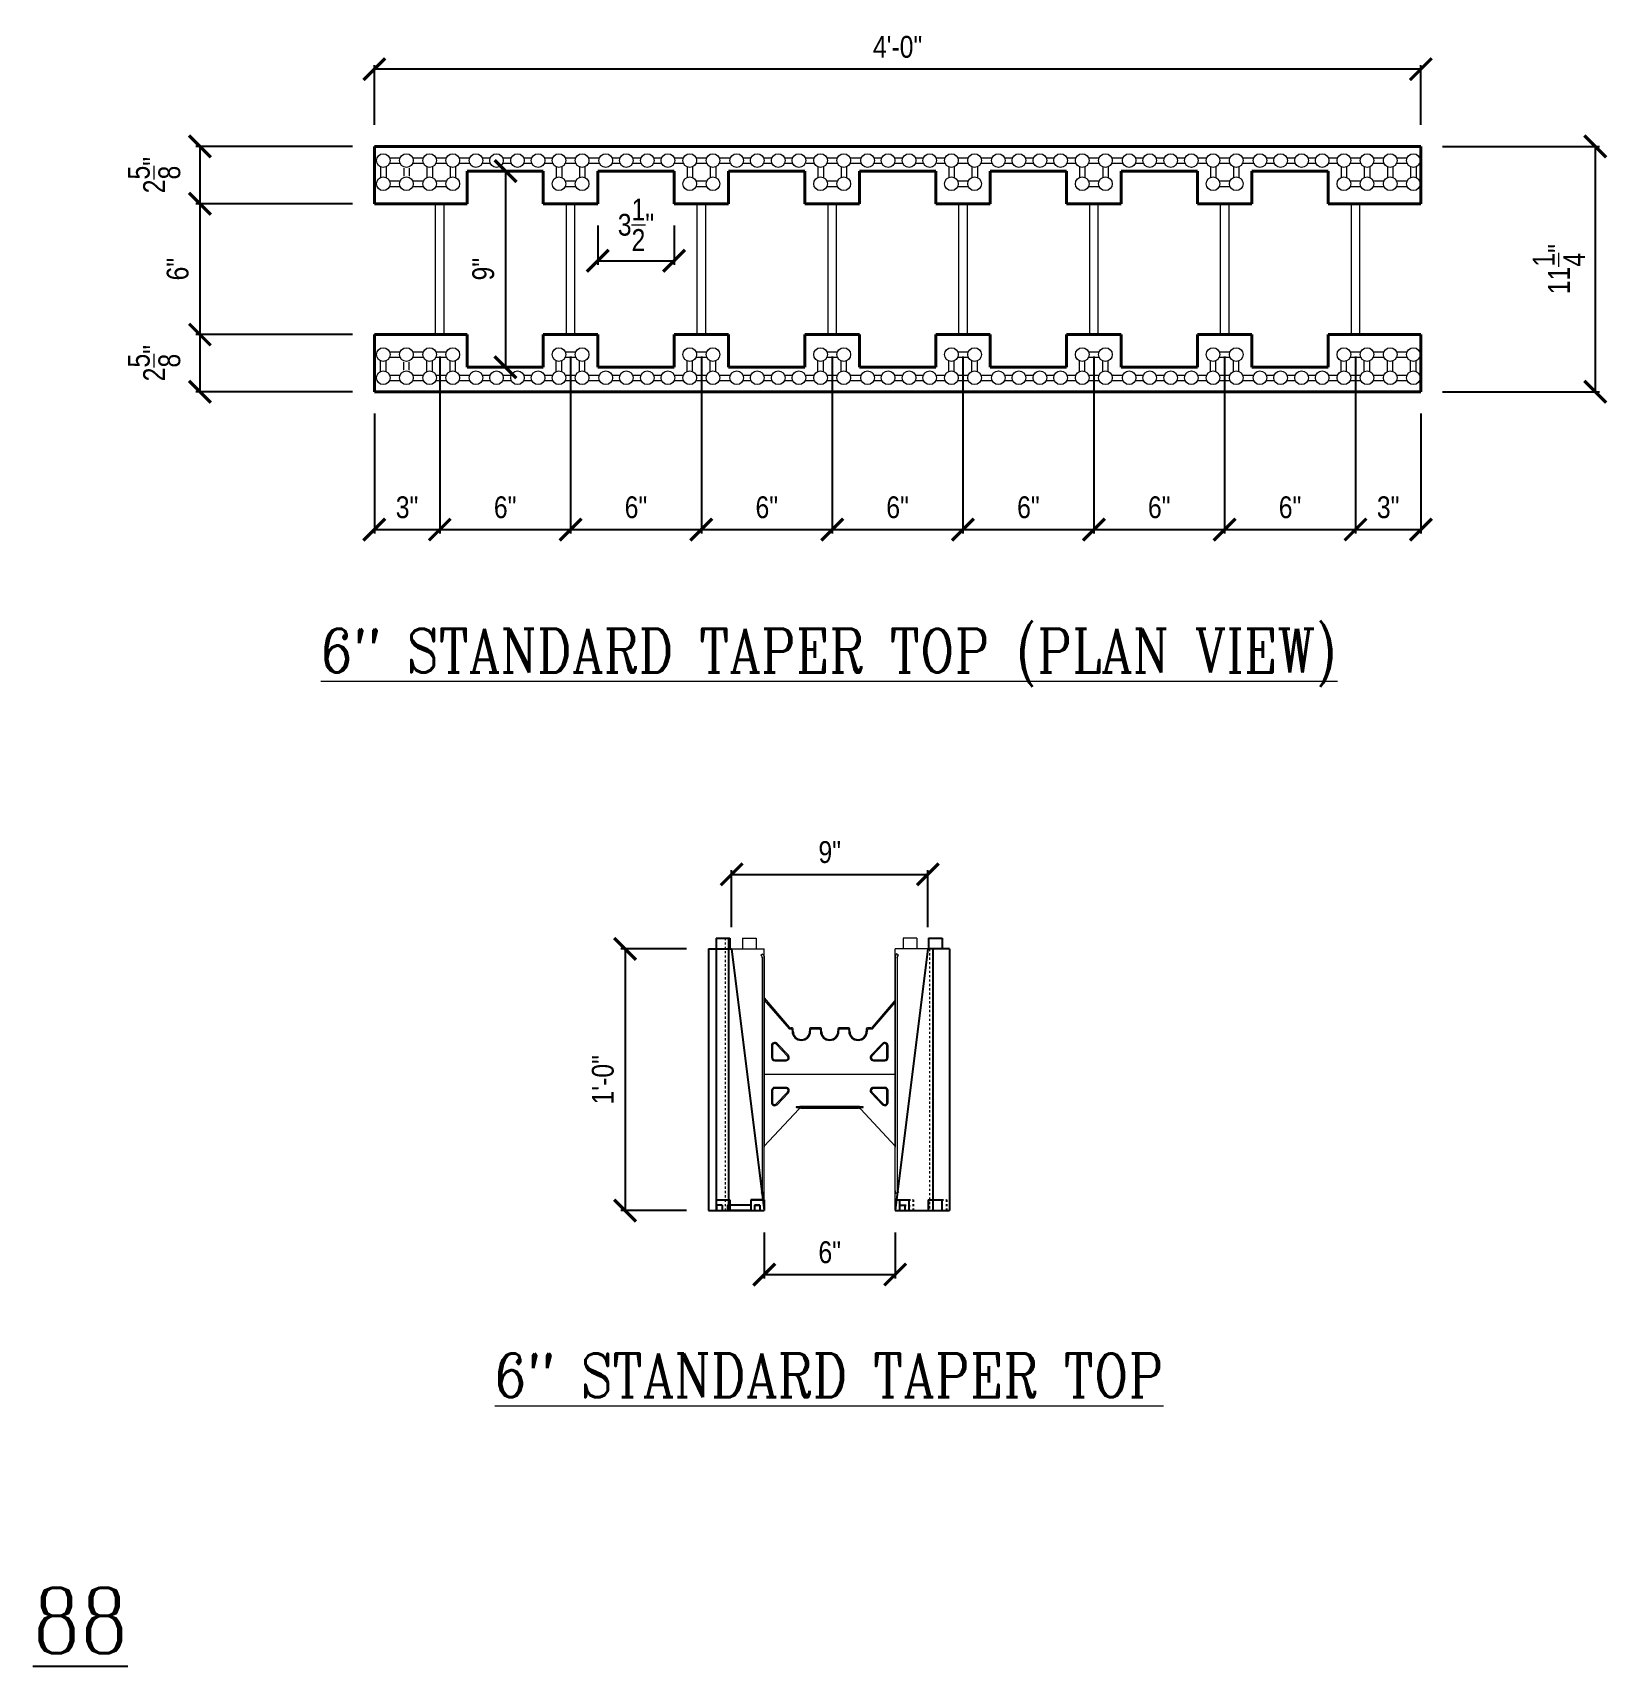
# Model space of a CAD drawing. Header units: inches. Extents: x 17 to 89.2, y 9.6 to 84.5.
import ezdxf

# ---------------------------------------------------------------- set-up
doc = ezdxf.new("R2010")
doc.units = ezdxf.units.IN
doc.header["$MEASUREMENT"] = 0
doc.linetypes.add('DASHED2', pattern=[0.375, 0.25, -0.125])
doc.linetypes.add('HIDDEN', pattern=[0.375, 0.25, -0.125])
doc.layers.get('Defpoints').update_dxf_attribs({"color": 252})
for name, color, linetype, lineweight in [('1GB fine', 251, 'Continuous', 9), ('2GB med', 7, 'Continuous', 20), ('3GB heavy', 1, 'Continuous', 40), ('A2 Hatch', 8, 'Continuous', 9), ('DETAILS', 7, 'Continuous', 13), ('DIM', 3, 'Continuous', 13), ('GB Dim', 3, 'Continuous', 13)]:
    doc.layers.add(name, color=color, linetype=linetype, lineweight=lineweight)
doc.styles.add('ARCTEXT', font='arctext.shx', dxfattribs={"width": 0.85})
doc.styles.add('RomanC', font='romanc.shx', dxfattribs={"width": 0.85, "height": 5})
doc.dimstyles.new('ARCTEXT 1-1', dxfattribs={"dimscale": 0, "dimtxt": 1, "dimasz": 1, "dimexe": 0.1875, "dimexo": 1, "dimgap": 0.5, "dimtad": 1, "dimdec": 4, "dimzin": 3, "dimdsep": 46, "dimlunit": 4, "dimtxsty": 'ARCTEXT', "dimblk": 'ARCHTICK', "dimcen": 1, "dimclrd": 256, "dimclre": 256, "dimclrt": 256, "dimadec": 0, "dimazin": 0, "dimtfac": 1, "dimtdec": 4, "dimtofl": 0, "dimtmove": 2, "dimatfit": 3, "dimldrblk": 'arrow', "dimfxl": 1, "dimtolj": 1, "dimtzin": 0, "dimarcsym": 0})

msp = doc.modelspace()

# ---------------------------------------------------------------- texts
at = {"layer": 'Defpoints', "insert": (19.15963, 13.21969), "char_height": 3, "width": 90.08, "attachment_point": 2, "style": 'RomanC'}
msp.add_mtext('{\\L88\\P}\\P            ', dxfattribs=at)
at = {"layer": 'DIM', "char_height": 2, "width": 90.08, "attachment_point": 2, "style": 'RomanC'}
for s, insert in [('{\\L6" STANDARD TAPER TOP (PLAN VIEW)}', (53.51073, 57.20991)), ('{\\L6" STANDARD TAPER TOP}', (53.51073, 23.96426))]:
    msp.add_mtext(s, dxfattribs=dict(at, insert=insert))

# ---------------------------------------------------------------- blocks, each defined once
blk = doc.blocks.new('_ArchTick')
at = {"color": 0, "linetype": 'ByBlock', "const_width": 0.15}
blk.add_lwpolyline([(-0.5, -0.5), (0.5, 0.5)], dxfattribs=at)
blk = doc.blocks.new('*D23')
at = {"layer": 'Defpoints', "color": 0}
for p in [(47.97, 42.523), (44.146, 30.523), (47.97, 30.523)]:
    blk.add_point(p, dxfattribs=at)
at = {"layer": 'GB Dim', "lineweight": -2}
for p, q in [((46.97, 42.523), (43.958, 42.523)), ((44.146, 42.523), (44.146, 30.523)), ((46.97, 30.523), (43.958, 30.523))]:
    blk.add_line(p, q, dxfattribs=at)
for p, rotation in [((44.146, 42.523), 90), ((44.146, 30.523), 270)]:
    blk.add_blockref('_ArchTick', p, dxfattribs=dict(at, rotation=rotation))
at = {"layer": 'GB Dim', "color": 2, "insert": (43.129, 36.523), "char_height": 1, "attachment_point": 5, "rotation": 90, "style": 'ARCTEXT'}
blk.add_mtext('\\A1;1\'-0"', dxfattribs=at)
blk = doc.blocks.new('arrow')
at = {"layer": 'DIM'}
blk.add_hatch(color=253, dxfattribs=at).paths.add_polyline_path([(-2, 0.5), (-2, -0.5), (0, 0)])
at = {"layer": 'DIM', "lineweight": 9}
for points in [[(-2, 0.983), (-2, 0.5), (-2.469, 0.617)], [(0.374, 0.094), (0, 0)], [(0.374, -0.094), (0, 0)], [(-2, -0.983), (-2, -0.5), (-2.469, -0.617)]]:
    blk.add_lwpolyline(points, dxfattribs=at)
at = {"layer": 'DIM', "lineweight": 15}
blk.add_lwpolyline([(0, 0), (-2, -0.5), (-2, 0.5), (0, 0)], dxfattribs=at)
blk = doc.blocks.new('*D24')
at = {"layer": 'Defpoints', "color": 0}
for p in [(50.532, 30.523), (56.532, 30.523), (56.532, 27.59)]:
    blk.add_point(p, dxfattribs=at)
at = {"layer": 'GB Dim', "lineweight": -2}
for p, q in [((50.532, 29.523), (50.532, 27.403)), ((56.532, 29.523), (56.532, 27.403)), ((50.532, 27.59), (56.532, 27.59))]:
    blk.add_line(p, q, dxfattribs=at)
at = {"layer": 'GB Dim', "lineweight": -2, "rotation": 180}
blk.add_blockref('_ArchTick', (50.532, 27.59), dxfattribs=at)
at = {"layer": 'GB Dim', "lineweight": -2}
blk.add_blockref('_ArchTick', (56.532, 27.59), dxfattribs=at)
at = {"layer": 'GB Dim', "color": 2, "insert": (53.532, 28.607), "char_height": 1, "attachment_point": 5, "style": 'ARCTEXT'}
blk.add_mtext('\\A1;6"', dxfattribs=at)
blk = doc.blocks.new('*D25')
at = {"layer": 'Defpoints', "color": 0}
for p in [(58.033, 45.943), (49.032, 42.523), (58.033, 42.523)]:
    blk.add_point(p, dxfattribs=at)
at = {"layer": 'GB Dim', "lineweight": -2}
for p, q in [((49.032, 43.523), (49.032, 46.13)), ((49.032, 45.943), (58.033, 45.943)), ((58.033, 43.523), (58.033, 46.13))]:
    blk.add_line(p, q, dxfattribs=at)
at = {"layer": 'GB Dim', "lineweight": -2, "rotation": 180}
blk.add_blockref('_ArchTick', (49.032, 45.943), dxfattribs=at)
at = {"layer": 'GB Dim', "lineweight": -2}
blk.add_blockref('_ArchTick', (58.033, 45.943), dxfattribs=at)
at = {"layer": 'GB Dim', "color": 2, "insert": (53.532, 46.96), "char_height": 1, "attachment_point": 5, "style": 'ARCTEXT'}
blk.add_mtext('\\A1;9"', dxfattribs=at)
blk = doc.blocks.new('*D26')
at = {"layer": 'Defpoints', "color": 0}
for p in [(35.645, 70.702), (32.645, 68.077), (35.645, 61.758)]:
    blk.add_point(p, dxfattribs=at)
at = {"layer": 'GB Dim', "lineweight": -2}
for p, q in [((35.645, 69.702), (35.645, 61.571)), ((32.645, 67.077), (32.645, 61.571)), ((32.645, 61.758), (35.645, 61.758))]:
    blk.add_line(p, q, dxfattribs=at)
at = {"layer": 'GB Dim', "lineweight": -2, "rotation": 180}
blk.add_blockref('_ArchTick', (32.645, 61.758), dxfattribs=at)
at = {"layer": 'GB Dim', "lineweight": -2}
blk.add_blockref('_ArchTick', (35.645, 61.758), dxfattribs=at)
at = {"layer": 'GB Dim', "insert": (34.145, 62.776), "char_height": 1, "attachment_point": 5, "style": 'ARCTEXT'}
blk.add_mtext('\\A1;3"', dxfattribs=at)
blk = doc.blocks.new('*D27')
at = {"layer": 'Defpoints', "color": 0}
for p in [(35.645, 70.515), (41.645, 70.702), (41.645, 61.758)]:
    blk.add_point(p, dxfattribs=at)
at = {"layer": 'GB Dim', "lineweight": -2}
for p, q in [((41.645, 69.702), (41.645, 61.571)), ((35.645, 69.515), (35.645, 61.571)), ((35.645, 61.758), (41.645, 61.758))]:
    blk.add_line(p, q, dxfattribs=at)
at = {"layer": 'GB Dim', "lineweight": -2, "rotation": 180}
blk.add_blockref('_ArchTick', (35.645, 61.758), dxfattribs=at)
at = {"layer": 'GB Dim', "lineweight": -2}
blk.add_blockref('_ArchTick', (41.645, 61.758), dxfattribs=at)
at = {"layer": 'GB Dim', "insert": (38.645, 62.776), "char_height": 1, "attachment_point": 5, "style": 'ARCTEXT'}
blk.add_mtext('\\A1;6"', dxfattribs=at)
blk = doc.blocks.new('*D28')
at = {"layer": 'Defpoints', "color": 0}
for p in [(41.645, 70.702), (47.645, 70.702), (47.645, 61.758)]:
    blk.add_point(p, dxfattribs=at)
at = {"layer": 'GB Dim', "lineweight": -2}
for p, q in [((41.645, 69.702), (41.645, 61.571)), ((47.645, 69.702), (47.645, 61.571)), ((41.645, 61.758), (47.645, 61.758))]:
    blk.add_line(p, q, dxfattribs=at)
at = {"layer": 'GB Dim', "lineweight": -2, "rotation": 180}
blk.add_blockref('_ArchTick', (41.645, 61.758), dxfattribs=at)
at = {"layer": 'GB Dim', "lineweight": -2}
blk.add_blockref('_ArchTick', (47.645, 61.758), dxfattribs=at)
at = {"layer": 'GB Dim', "insert": (44.645, 62.776), "char_height": 1, "attachment_point": 5, "style": 'ARCTEXT'}
blk.add_mtext('\\A1;6"', dxfattribs=at)
blk = doc.blocks.new('*D29')
at = {"layer": 'Defpoints', "color": 0}
for p in [(47.645, 70.702), (53.645, 70.702), (53.645, 61.758)]:
    blk.add_point(p, dxfattribs=at)
at = {"layer": 'GB Dim', "lineweight": -2}
for p, q in [((47.645, 69.702), (47.645, 61.571)), ((53.645, 69.702), (53.645, 61.571)), ((47.645, 61.758), (53.645, 61.758))]:
    blk.add_line(p, q, dxfattribs=at)
at = {"layer": 'GB Dim', "lineweight": -2, "rotation": 180}
blk.add_blockref('_ArchTick', (47.645, 61.758), dxfattribs=at)
at = {"layer": 'GB Dim', "lineweight": -2}
blk.add_blockref('_ArchTick', (53.645, 61.758), dxfattribs=at)
at = {"layer": 'GB Dim', "insert": (50.645, 62.776), "char_height": 1, "attachment_point": 5, "style": 'ARCTEXT'}
blk.add_mtext('\\A1;6"', dxfattribs=at)
blk = doc.blocks.new('*D30')
at = {"layer": 'Defpoints', "color": 0}
for p in [(53.645, 70.702), (59.645, 70.702), (59.645, 61.758)]:
    blk.add_point(p, dxfattribs=at)
at = {"layer": 'GB Dim', "lineweight": -2}
for p, q in [((53.645, 69.702), (53.645, 61.571)), ((59.645, 69.702), (59.645, 61.571)), ((53.645, 61.758), (59.645, 61.758))]:
    blk.add_line(p, q, dxfattribs=at)
at = {"layer": 'GB Dim', "lineweight": -2, "rotation": 180}
blk.add_blockref('_ArchTick', (53.645, 61.758), dxfattribs=at)
at = {"layer": 'GB Dim', "lineweight": -2}
blk.add_blockref('_ArchTick', (59.645, 61.758), dxfattribs=at)
at = {"layer": 'GB Dim', "insert": (56.645, 62.776), "char_height": 1, "attachment_point": 5, "style": 'ARCTEXT'}
blk.add_mtext('\\A1;6"', dxfattribs=at)
blk = doc.blocks.new('*D31')
at = {"layer": 'Defpoints', "color": 0}
for p in [(59.645, 70.702), (65.645, 70.702), (65.645, 61.758)]:
    blk.add_point(p, dxfattribs=at)
at = {"layer": 'GB Dim', "lineweight": -2}
for p, q in [((59.645, 69.702), (59.645, 61.571)), ((65.645, 69.702), (65.645, 61.571)), ((59.645, 61.758), (65.645, 61.758))]:
    blk.add_line(p, q, dxfattribs=at)
at = {"layer": 'GB Dim', "lineweight": -2, "rotation": 180}
blk.add_blockref('_ArchTick', (59.645, 61.758), dxfattribs=at)
at = {"layer": 'GB Dim', "lineweight": -2}
blk.add_blockref('_ArchTick', (65.645, 61.758), dxfattribs=at)
at = {"layer": 'GB Dim', "insert": (62.645, 62.776), "char_height": 1, "attachment_point": 5, "style": 'ARCTEXT'}
blk.add_mtext('\\A1;6"', dxfattribs=at)
blk = doc.blocks.new('*D32')
at = {"layer": 'Defpoints', "color": 0}
for p in [(65.645, 70.702), (71.645, 70.702), (71.645, 61.758)]:
    blk.add_point(p, dxfattribs=at)
at = {"layer": 'GB Dim', "lineweight": -2}
for p, q in [((65.645, 69.702), (65.645, 61.571)), ((71.645, 69.702), (71.645, 61.571)), ((65.645, 61.758), (71.645, 61.758))]:
    blk.add_line(p, q, dxfattribs=at)
at = {"layer": 'GB Dim', "lineweight": -2, "rotation": 180}
blk.add_blockref('_ArchTick', (65.645, 61.758), dxfattribs=at)
at = {"layer": 'GB Dim', "lineweight": -2}
blk.add_blockref('_ArchTick', (71.645, 61.758), dxfattribs=at)
at = {"layer": 'GB Dim', "insert": (68.645, 62.776), "char_height": 1, "attachment_point": 5, "style": 'ARCTEXT'}
blk.add_mtext('\\A1;6"', dxfattribs=at)
blk = doc.blocks.new('*D33')
at = {"layer": 'Defpoints', "color": 0}
for p in [(71.645, 70.702), (77.645, 70.702), (77.645, 61.758)]:
    blk.add_point(p, dxfattribs=at)
at = {"layer": 'GB Dim', "lineweight": -2}
for p, q in [((71.645, 69.702), (71.645, 61.571)), ((77.645, 69.702), (77.645, 61.571)), ((71.645, 61.758), (77.645, 61.758))]:
    blk.add_line(p, q, dxfattribs=at)
at = {"layer": 'GB Dim', "lineweight": -2, "rotation": 180}
blk.add_blockref('_ArchTick', (71.645, 61.758), dxfattribs=at)
at = {"layer": 'GB Dim', "lineweight": -2}
blk.add_blockref('_ArchTick', (77.645, 61.758), dxfattribs=at)
at = {"layer": 'GB Dim', "insert": (74.645, 62.776), "char_height": 1, "attachment_point": 5, "style": 'ARCTEXT'}
blk.add_mtext('\\A1;6"', dxfattribs=at)
blk = doc.blocks.new('*D34')
at = {"layer": 'Defpoints', "color": 0}
for p in [(77.645, 70.702), (80.645, 68.077), (80.645, 61.758)]:
    blk.add_point(p, dxfattribs=at)
at = {"layer": 'GB Dim', "lineweight": -2}
for p, q in [((77.645, 69.702), (77.645, 61.571)), ((80.645, 67.077), (80.645, 61.571)), ((77.645, 61.758), (80.645, 61.758))]:
    blk.add_line(p, q, dxfattribs=at)
at = {"layer": 'GB Dim', "lineweight": -2, "rotation": 180}
blk.add_blockref('_ArchTick', (77.645, 61.758), dxfattribs=at)
at = {"layer": 'GB Dim', "lineweight": -2}
blk.add_blockref('_ArchTick', (80.645, 61.758), dxfattribs=at)
at = {"layer": 'GB Dim', "insert": (79.145, 62.776), "char_height": 1, "attachment_point": 5, "style": 'ARCTEXT'}
blk.add_mtext('\\A1;3"', dxfattribs=at)
blk = doc.blocks.new('*D35')
at = {"layer": 'Defpoints', "color": 0}
for p in [(80.645, 79.327), (80.645, 68.077), (88.645, 68.077)]:
    blk.add_point(p, dxfattribs=at)
at = {"layer": 'GB Dim', "lineweight": -2}
for p, q in [((81.645, 79.327), (88.833, 79.327)), ((88.645, 79.327), (88.645, 68.077)), ((81.645, 68.077), (88.833, 68.077))]:
    blk.add_line(p, q, dxfattribs=at)
for p, rotation in [((88.645, 79.327), 90), ((88.645, 68.077), 270)]:
    blk.add_blockref('_ArchTick', p, dxfattribs=dict(at, rotation=rotation))
at = {"layer": 'GB Dim', "insert": (86.979, 73.702), "char_height": 1, "attachment_point": 5, "rotation": 90, "style": 'ARCTEXT'}
blk.add_mtext('\\A1;11{\\H1.000000x;\\S1/4;}"', dxfattribs=at)
blk = doc.blocks.new('*D36')
at = {"layer": 'Defpoints', "color": 0}
for p in [(32.645, 82.876), (32.645, 79.327), (80.645, 79.327)]:
    blk.add_point(p, dxfattribs=at)
at = {"layer": 'GB Dim', "lineweight": -2}
for p, q in [((32.645, 80.327), (32.645, 83.063)), ((80.645, 82.876), (32.645, 82.876)), ((80.645, 80.327), (80.645, 83.063))]:
    blk.add_line(p, q, dxfattribs=at)
at = {"layer": 'GB Dim', "lineweight": -2, "rotation": 180}
blk.add_blockref('_ArchTick', (32.645, 82.876), dxfattribs=at)
at = {"layer": 'GB Dim', "lineweight": -2}
blk.add_blockref('_ArchTick', (80.645, 82.876), dxfattribs=at)
at = {"layer": 'GB Dim', "insert": (56.645, 83.893), "char_height": 1, "attachment_point": 5, "style": 'ARCTEXT'}
blk.add_mtext('\\A1;4\'-0"', dxfattribs=at)
blk = doc.blocks.new('*D37')
at = {"layer": 'Defpoints', "color": 0}
for p in [(32.645, 79.327), (24.645, 76.702), (32.645, 76.702)]:
    blk.add_point(p, dxfattribs=at)
at = {"layer": 'GB Dim', "lineweight": -2}
for p, q in [((31.645, 79.327), (24.458, 79.327)), ((24.645, 79.327), (24.645, 76.702)), ((31.645, 76.702), (24.458, 76.702))]:
    blk.add_line(p, q, dxfattribs=at)
for p, rotation in [((24.645, 79.327), 90), ((24.645, 76.702), 270)]:
    blk.add_blockref('_ArchTick', p, dxfattribs=dict(at, rotation=rotation))
at = {"layer": 'GB Dim', "insert": (22.541, 78.015), "char_height": 1, "attachment_point": 5, "rotation": 90, "style": 'ARCTEXT'}
blk.add_mtext('\\A1;2{\\H1.000000x;\\S5/8;}"', dxfattribs=at)
blk = doc.blocks.new('*D38')
at = {"layer": 'Defpoints', "color": 0}
for p in [(32.645, 76.702), (24.645, 70.702), (32.645, 70.702)]:
    blk.add_point(p, dxfattribs=at)
at = {"layer": 'GB Dim', "lineweight": -2}
for p, q in [((31.645, 76.702), (24.458, 76.702)), ((24.645, 76.702), (24.645, 70.702)), ((31.645, 70.702), (24.458, 70.702))]:
    blk.add_line(p, q, dxfattribs=at)
for p, rotation in [((24.645, 76.702), 90), ((24.645, 70.702), 270)]:
    blk.add_blockref('_ArchTick', p, dxfattribs=dict(at, rotation=rotation))
at = {"layer": 'GB Dim', "insert": (23.628, 73.702), "char_height": 1, "attachment_point": 5, "rotation": 90, "style": 'ARCTEXT'}
blk.add_mtext('\\A1;6"', dxfattribs=at)
blk = doc.blocks.new('*D39')
at = {"layer": 'Defpoints', "color": 0}
for p in [(32.645, 70.702), (24.645, 68.077), (32.645, 68.077)]:
    blk.add_point(p, dxfattribs=at)
at = {"layer": 'GB Dim', "lineweight": -2}
for p, q in [((31.645, 70.702), (24.458, 70.702)), ((24.645, 70.702), (24.645, 68.077)), ((31.645, 68.077), (24.458, 68.077))]:
    blk.add_line(p, q, dxfattribs=at)
for p, rotation in [((24.645, 70.702), 90), ((24.645, 68.077), 270)]:
    blk.add_blockref('_ArchTick', p, dxfattribs=dict(at, rotation=rotation))
at = {"layer": 'GB Dim', "insert": (22.541, 69.39), "char_height": 1, "attachment_point": 5, "rotation": 90, "style": 'ARCTEXT'}
blk.add_mtext('\\A1;2{\\H1.000000x;\\S5/8;}"', dxfattribs=at)
blk = doc.blocks.new('*D40')
at = {"layer": 'Defpoints', "color": 0}
for p in [(38.645, 78.202), (38.645, 69.202), (38.662, 69.202)]:
    blk.add_point(p, dxfattribs=at)
at = {"layer": 'GB Dim', "lineweight": -2}
for p, q in [((38.662, 78.202), (38.662, 69.202)), ((39.645, 78.202), (38.85, 78.202)), ((39.645, 69.202), (38.85, 69.202))]:
    blk.add_line(p, q, dxfattribs=at)
for p, rotation in [((38.662, 78.202), 90), ((38.662, 69.202), 270)]:
    blk.add_blockref('_ArchTick', p, dxfattribs=dict(at, rotation=rotation))
at = {"layer": 'GB Dim', "insert": (37.645, 73.702), "char_height": 1, "attachment_point": 5, "rotation": 90, "style": 'ARCTEXT'}
blk.add_mtext('\\A1;9"', dxfattribs=at)
blk = doc.blocks.new('*D41')
at = {"layer": 'Defpoints', "color": 0}
for p in [(42.895, 76.702), (46.395, 76.702), (46.395, 74.091)]:
    blk.add_point(p, dxfattribs=at)
at = {"layer": 'GB Dim', "lineweight": -2}
for p, q in [((42.895, 75.702), (42.895, 73.903)), ((46.395, 75.702), (46.395, 73.903)), ((42.895, 74.091), (46.395, 74.091))]:
    blk.add_line(p, q, dxfattribs=at)
at = {"layer": 'GB Dim', "lineweight": -2, "rotation": 180}
blk.add_blockref('_ArchTick', (42.895, 74.091), dxfattribs=at)
at = {"layer": 'GB Dim', "lineweight": -2}
blk.add_blockref('_ArchTick', (46.395, 74.091), dxfattribs=at)
at = {"layer": 'GB Dim', "insert": (44.645, 75.74), "char_height": 1, "attachment_point": 5, "style": 'ARCTEXT'}
blk.add_mtext('\\A1;3{\\H1.000000x;\\S1/2;}"', dxfattribs=at)

# ---------------------------------------------------------------- dimensions: what is measured, and where the dimension line sits
at = {"layer": 'GB Dim'}
for base, p1, p2, override, picture, middle in [((32.64521, 82.87553), (80.64521, 79.32726), (32.64521, 79.32726), {"dimscale": 1}, '*D36', (56.64521, 83.89277)), ((46.39521, 74.09064), (42.89521, 76.70226), (46.39521, 76.70226), {"dimscale": 1}, '*D41', (44.64521, 75.74007)), ((35.64521, 61.7583), (32.64521, 68.07726), (35.64521, 70.70226), {"dimscale": 1}, '*D26', (34.14521, 62.77554)), ((41.64521, 61.7583), (35.64521, 70.51476), (41.64521, 70.70226), {"dimscale": 1}, '*D27', (38.64521, 62.77554)), ((47.64521, 61.7583), (41.64521, 70.70226), (47.64521, 70.70226), {"dimscale": 1}, '*D28', (44.64521, 62.77554)), ((53.64521, 61.7583), (47.64521, 70.70226), (53.64521, 70.70226), {"dimscale": 1}, '*D29', (50.64521, 62.77554)), ((59.64521, 61.7583), (53.64521, 70.70226), (59.64521, 70.70226), {"dimscale": 1}, '*D30', (56.64521, 62.77554)), ((65.64521, 61.7583), (59.64521, 70.70226), (65.64521, 70.70226), {"dimscale": 1}, '*D31', (62.64521, 62.77554)), ((71.64521, 61.7583), (65.64521, 70.70226), (71.64521, 70.70226), {"dimscale": 1}, '*D32', (68.64521, 62.77554)), ((77.64521, 61.7583), (71.64521, 70.70226), (77.64521, 70.70226), {"dimscale": 1}, '*D33', (74.64521, 62.77554)), ((80.64521, 61.7583), (77.64521, 70.70226), (80.64521, 68.07726), {"dimscale": 1}, '*D34', (79.14521, 62.77554)), ((58.0325, 45.94284), (49.0325, 42.52336), (58.0325, 42.52336), {"dimscale": 1, "dimclrt": 2}, '*D25', (53.5325, 46.96008)), ((56.5325, 27.59001), (50.5325, 30.52335), (56.5325, 30.52336), {"dimscale": 1, "dimclrt": 2}, '*D24', (53.5325, 28.60725))]:
    dim = msp.add_linear_dim(base=base, p1=p1, p2=p2, dimstyle='ARCTEXT 1-1', override=override, dxfattribs=at)
    dim.commit()
    dim.dimension.update_dxf_attribs({"geometry": picture, "text_midpoint": middle})
for base, p1, p2, override, picture, middle in [((24.64521, 76.70226), (32.64521, 79.32726), (32.64521, 76.70226), {"dimscale": 1}, '*D37', (22.54104, 78.01476)), ((88.64521, 68.07726), (80.64521, 79.32726), (80.64521, 68.07726), {"dimscale": 1}, '*D35', (86.97854, 73.70226)), ((38.66211, 69.20226), (38.64521, 78.20226), (38.64521, 69.20226), {"dimscale": 1}, '*D40', (37.64487, 73.70226)), ((24.64521, 70.70226), (32.64521, 76.70226), (32.64521, 70.70226), {"dimscale": 1}, '*D38', (23.62797, 73.70226)), ((24.64521, 68.07726), (32.64521, 70.70226), (32.64521, 68.07726), {"dimscale": 1}, '*D39', (22.54104, 69.38976)), ((44.14583, 30.52335), (47.97, 42.52336), (47.97, 30.52335), {"dimscale": 1, "dimclrt": 2}, '*D23', (43.12859, 36.52336))]:
    dim = msp.add_linear_dim(base=base, p1=p1, p2=p2, angle=90, dimstyle='ARCTEXT 1-1', override=override, dxfattribs=at)
    dim.commit()
    dim.dimension.update_dxf_attribs({"geometry": picture, "text_midpoint": middle})

# ---------------------------------------------------------------- linework, layer by layer
at = {"color": 1}
for p, q in [((48.32, 43.02336), (48.945, 43.02336)), ((48.32, 43.02336), (48.32, 30.52336)), ((48.895, 43.02336), (48.895, 30.52336)), ((48.945, 43.02336), (48.945, 42.52336)), ((58.0575, 43.02336), (58.0575, 42.52336)), ((58.0575, 43.02336), (58.6825, 43.02336)), ((58.6825, 43.02336), (58.6825, 42.52336)), ((47.97, 42.52335), (49.0325, 42.52336)), ((47.97, 42.52336), (47.97, 30.52336)), ((47.97, 42.52336), (49.0325, 42.52335)), ((47.97, 42.52336), (49.0325, 42.52335)), ((49.0325, 42.52335), (50.5325, 30.52336)), ((58.0325, 42.52335), (56.5325, 30.52336)), ((59.0325, 42.52336), (58.0325, 42.52336)), ((58.2675, 42.52336), (58.2675, 30.52336)), ((59.0325, 42.52336), (59.0325, 30.52336)), ((48.32, 31.02336), (48.945, 31.02336)), ((48.32, 31.02336), (48.945, 31.02336)), ((48.32, 31.02336), (48.945, 31.02336)), ((48.32, 31.02336), (48.945, 31.02336)), ((48.32, 31.02336), (48.945, 31.02336)), ((48.32, 31.02336), (48.945, 31.02336)), ((48.32, 31.02336), (48.945, 31.02336)), ((48.32, 31.02336), (48.945, 31.02336)), ((48.32, 31.02335), (48.945, 31.02335)), ((48.345, 30.77336), (48.345, 30.52336)), ((48.595, 30.77336), (48.345, 30.77336)), ((48.345, 30.77336), (48.345, 30.52336)), ((48.595, 30.77336), (48.345, 30.77336)), ((48.345, 30.77335), (48.345, 30.52335)), ((48.595, 30.77335), (48.345, 30.77335)), ((48.595, 30.77336), (48.595, 30.52336)), ((48.595, 30.77336), (48.595, 30.52336)), ((48.595, 30.77335), (48.595, 30.52335)), ((49.9075, 30.77336), (48.845, 30.77336)), ((48.845, 30.77336), (48.845, 30.52336)), ((49.9075, 30.77336), (48.845, 30.77336)), ((48.845, 30.77336), (48.845, 30.52336)), ((49.9075, 30.77335), (48.845, 30.77335)), ((48.845, 30.77335), (48.845, 30.52335)), ((48.945, 31.02336), (48.945, 30.52336)), ((48.945, 31.02336), (48.945, 30.52336)), ((48.945, 31.02336), (48.945, 30.52336)), ((48.945, 31.02336), (48.945, 30.52336)), ((48.945, 31.02336), (48.945, 30.52336)), ((48.945, 31.02336), (48.945, 30.52336)), ((48.945, 31.02336), (48.945, 30.52336)), ((48.945, 31.02336), (48.945, 30.52336)), ((48.945, 31.02335), (48.945, 30.52335)), ((49.9075, 31.02336), (49.9075, 30.52336)), ((49.9075, 31.02336), (50.5325, 31.02336)), ((49.9075, 31.02336), (49.9075, 30.52336)), ((49.9075, 31.02336), (50.5325, 31.02336)), ((49.9075, 31.02336), (49.9075, 30.52336)), ((49.9075, 31.02336), (50.5325, 31.02336)), ((49.9075, 31.02336), (49.9075, 30.52336)), ((49.9075, 31.02336), (50.5325, 31.02336)), ((49.9075, 31.02336), (49.9075, 30.52336)), ((49.9075, 31.02336), (50.5325, 31.02336)), ((49.9075, 31.02336), (49.9075, 30.52336)), ((49.9075, 31.02336), (50.5325, 31.02336)), ((49.9075, 31.02336), (49.9075, 30.52336)), ((49.9075, 31.02336), (50.5325, 31.02336)), ((49.9075, 31.02336), (49.9075, 30.52336)), ((50.5325, 31.02336), (49.9075, 31.02336)), ((49.9075, 31.02336), (49.9075, 30.52336)), ((49.9075, 31.02336), (50.5325, 31.02336)), ((49.9075, 31.02336), (49.9075, 30.52336)), ((50.5325, 31.02336), (49.9075, 31.02336)), ((49.9075, 31.02335), (49.9075, 30.52335)), ((49.9075, 31.02335), (50.5325, 31.02335)), ((49.9075, 31.02335), (49.9075, 30.52335)), ((50.5325, 31.02335), (49.9075, 31.02335)), ((50.0825, 30.77336), (50.0825, 30.52336)), ((50.0825, 30.77336), (50.3325, 30.77336)), ((50.0825, 30.77336), (50.0825, 30.52336)), ((50.0825, 30.77336), (50.3325, 30.77336)), ((50.0825, 30.77336), (50.0825, 30.52336)), ((50.0825, 30.77336), (50.3325, 30.77336)), ((50.0825, 30.77336), (50.0825, 30.52336)), ((50.0825, 30.77336), (50.3325, 30.77336)), ((50.0825, 30.77336), (50.0825, 30.52336)), ((50.0825, 30.77336), (50.3325, 30.77336)), ((50.0825, 30.77336), (50.0825, 30.52336)), ((50.0825, 30.77336), (50.3325, 30.77336)), ((50.0825, 30.77336), (50.0825, 30.52336)), ((50.0825, 30.77336), (50.3325, 30.77336)), ((50.0825, 30.77336), (50.0825, 30.52336)), ((50.3325, 30.77336), (50.0825, 30.77336)), ((50.0825, 30.77336), (50.0825, 30.52336)), ((50.0825, 30.77336), (50.3325, 30.77336)), ((50.0825, 30.77336), (50.0825, 30.52336)), ((50.3325, 30.77336), (50.0825, 30.77336)), ((50.0825, 30.77335), (50.0825, 30.52335)), ((50.0825, 30.77335), (50.3325, 30.77335)), ((50.0825, 30.77335), (50.0825, 30.52335)), ((50.3325, 30.77335), (50.0825, 30.77335)), ((50.3325, 30.77336), (50.3325, 30.52336)), ((50.3325, 30.77336), (50.3325, 30.52336)), ((50.3325, 30.77335), (50.3325, 30.52335)), ((50.5325, 31.02336), (50.5325, 30.52336)), ((50.5325, 31.02336), (50.5325, 30.52336)), ((50.5325, 31.02336), (50.5325, 30.52336)), ((50.5325, 31.02336), (50.5325, 30.52336)), ((50.5325, 31.02336), (50.5325, 30.52336)), ((50.5325, 31.02336), (50.5325, 30.52336)), ((50.5325, 31.02336), (50.5325, 30.52336)), ((50.5325, 31.02336), (50.5325, 30.52336)), ((50.5325, 31.02336), (50.5325, 30.52336)), ((50.5325, 31.02335), (50.5325, 30.52335)), ((50.5325, 31.02335), (50.5325, 30.52335)), ((56.5325, 31.02336), (57.1532, 31.02336)), ((56.7282, 30.77336), (56.9782, 30.77336)), ((56.7325, 31.02336), (56.7325, 30.52336)), ((56.9782, 30.77336), (56.9782, 30.52336)), ((57.1532, 31.02336), (57.1532, 30.52336)), ((58.0532, 31.02336), (58.0532, 30.52336)), ((58.0532, 31.02336), (58.6782, 31.02336)), ((58.6782, 31.02336), (58.6782, 30.52336)), ((47.97, 30.52336), (50.5325, 30.52336)), ((47.97, 30.52336), (50.5325, 30.52336)), ((47.97, 30.52336), (50.0825, 30.52336)), ((47.97, 30.52336), (50.0825, 30.52336)), ((47.97, 30.52336), (50.5325, 30.52336)), ((47.97, 30.52336), (50.5325, 30.52336)), ((47.97, 30.52336), (50.5325, 30.52336)), ((47.97, 30.52336), (50.0825, 30.52336)), ((47.97, 30.52336), (50.0825, 30.52336)), ((47.97, 30.52336), (50.5325, 30.52336)), ((47.97, 30.52336), (50.5325, 30.52336)), ((47.97, 30.52336), (50.0825, 30.52336)), ((47.97, 30.52336), (50.0825, 30.52336)), ((47.97, 30.52336), (50.5325, 30.52336)), ((47.97, 30.52336), (50.0825, 30.52336)), ((47.97, 30.52336), (50.0825, 30.52336)), ((47.97, 30.52336), (50.5325, 30.52336)), ((47.97, 30.52336), (50.5325, 30.52336)), ((47.97, 30.52335), (50.0825, 30.52335)), ((47.97, 30.52335), (50.5325, 30.52335)), ((49.9575, 30.52336), (48.895, 30.52336)), ((49.9575, 30.52336), (48.895, 30.52336)), ((49.9575, 30.52336), (48.895, 30.52336)), ((49.9575, 30.52336), (48.895, 30.52336)), ((49.9575, 30.52336), (48.895, 30.52336)), ((49.9575, 30.52336), (48.895, 30.52336)), ((49.9575, 30.52336), (48.895, 30.52336)), ((49.9575, 30.52336), (48.895, 30.52336)), ((49.9575, 30.52335), (48.895, 30.52335)), ((50.3325, 30.52336), (50.5325, 30.52336)), ((50.3325, 30.52336), (50.5325, 30.52336)), ((50.3325, 30.52336), (50.5325, 30.52336)), ((50.3325, 30.52336), (50.5325, 30.52336)), ((50.3325, 30.52336), (50.5325, 30.52336)), ((50.3325, 30.52336), (50.5325, 30.52336)), ((50.3325, 30.52336), (50.5325, 30.52336)), ((50.3325, 30.52336), (50.5325, 30.52336)), ((50.3325, 30.52335), (50.5325, 30.52335)), ((56.5325, 30.52336), (58.8282, 30.52336)), ((56.5325, 30.52336), (56.7282, 30.52336)), ((56.5325, 30.52336), (58.8282, 30.52336)), ((56.5325, 30.52336), (59.0325, 30.52336)), ((56.7432, 30.52336), (58.8282, 30.52336)), ((58.8325, 30.52336), (59.0325, 30.52336)), ((58.8325, 30.52336), (59.0325, 30.52336)), ((58.8325, 30.52335), (59.0325, 30.52335))]:
    msp.add_line(p, q, dxfattribs=at)
at = {"color": 1, "linetype": 'HIDDEN', "ltscale": 0.02}
for p, q in [((48.32, 43.02336), (48.945, 43.02336)), ((48.32, 43.02336), (48.32, 42.52336)), ((48.945, 43.02336), (48.945, 42.52336)), ((58.0575, 43.02336), (58.0575, 42.52336)), ((58.0575, 43.02336), (58.6825, 43.02336)), ((58.6825, 43.02336), (58.6825, 42.52336)), ((48.32, 31.02336), (48.945, 31.02336)), ((48.32, 31.02336), (48.32, 30.52336)), ((48.32, 31.02336), (48.945, 31.02336)), ((48.32, 31.02336), (48.945, 31.02336)), ((48.32, 31.02336), (48.32, 30.52336)), ((48.32, 31.02336), (48.945, 31.02336)), ((48.32, 31.02336), (48.32, 30.52336)), ((48.32, 31.02336), (48.945, 31.02336)), ((48.32, 31.02336), (48.945, 31.02336)), ((48.32, 31.02336), (48.32, 30.52336)), ((48.32, 31.02336), (48.945, 31.02336)), ((48.32, 31.02336), (48.945, 31.02336)), ((48.32, 31.02336), (48.32, 30.52336)), ((48.32, 31.02336), (48.945, 31.02336)), ((48.32, 31.02336), (48.32, 30.52336)), ((48.32, 31.02336), (48.945, 31.02336)), ((48.32, 31.02336), (48.32, 30.52336)), ((48.32, 31.02335), (48.945, 31.02335)), ((48.32, 31.02335), (48.32, 30.52335)), ((48.32, 31.02335), (48.32, 30.52335)), ((48.945, 31.02336), (48.945, 30.52336)), ((48.945, 31.02336), (48.945, 30.52336)), ((48.945, 31.02336), (48.945, 30.52336)), ((48.945, 31.02336), (48.945, 30.52336)), ((48.945, 31.02336), (48.945, 30.52336)), ((48.945, 31.02336), (48.945, 30.52336)), ((48.945, 31.02336), (48.945, 30.52336)), ((48.945, 31.02336), (48.945, 30.52336)), ((48.945, 31.02336), (48.945, 30.52336)), ((48.945, 31.02336), (48.945, 30.52336)), ((48.945, 31.02335), (48.945, 30.52335)), ((49.9075, 31.02336), (49.9075, 30.52336)), ((49.9075, 31.02336), (50.5325, 31.02336)), ((49.9075, 31.02336), (49.9075, 30.52336)), ((49.9075, 31.02336), (50.5325, 31.02336)), ((49.9075, 31.02336), (49.9075, 30.52336)), ((49.9075, 31.02336), (50.5325, 31.02336)), ((49.9075, 31.02336), (49.9075, 30.52336)), ((49.9075, 31.02336), (50.5325, 31.02336)), ((49.9075, 31.02336), (49.9075, 30.52336)), ((49.9075, 31.02336), (50.5325, 31.02336)), ((49.9075, 31.02336), (49.9075, 30.52336)), ((49.9075, 31.02336), (50.5325, 31.02336)), ((49.9075, 31.02336), (49.9075, 30.52336)), ((49.9075, 31.02336), (50.5325, 31.02336)), ((49.9075, 31.02336), (49.9075, 30.52336)), ((49.9075, 31.02336), (50.5325, 31.02336)), ((49.9075, 31.02336), (49.9075, 30.52336)), ((49.9075, 31.02336), (50.5325, 31.02336)), ((49.9075, 31.02336), (49.9075, 30.52336)), ((49.9075, 31.02336), (50.5325, 31.02336)), ((49.9075, 31.02335), (49.9075, 30.52335)), ((49.9075, 31.02335), (50.5325, 31.02335)), ((56.5325, 31.02336), (57.1532, 31.02336)), ((56.5325, 31.02336), (57.1532, 31.02336)), ((56.7282, 30.77336), (56.7282, 30.52336)), ((56.7282, 30.77336), (56.9782, 30.77336)), ((56.7282, 30.77336), (56.7282, 30.52336)), ((56.7282, 30.77336), (56.9782, 30.77336)), ((56.7325, 31.02336), (57.3575, 31.02336)), ((56.9325, 30.77336), (57.1825, 30.77336)), ((56.9782, 30.77336), (56.9782, 30.52336)), ((56.9782, 30.77336), (56.9782, 30.52336)), ((57.1532, 31.02336), (57.1532, 30.52336)), ((57.1532, 31.02336), (57.1532, 30.52336)), ((57.1825, 30.77336), (57.1825, 30.52336)), ((57.3575, 31.02336), (57.3575, 30.52336)), ((58.0532, 31.02336), (58.0532, 30.52336)), ((58.0532, 31.02336), (58.6782, 31.02336)), ((58.0532, 31.02336), (58.0532, 30.52336)), ((58.0532, 31.02336), (58.6782, 31.02336)), ((58.2575, 31.02336), (58.2575, 30.52336)), ((58.2575, 31.02336), (58.8825, 31.02336)), ((58.6782, 31.02336), (58.6782, 30.52336)), ((58.6782, 31.02336), (58.6782, 30.52336)), ((58.8825, 31.02336), (58.8825, 30.52336))]:
    msp.add_line(p, q, dxfattribs=at)
at = {"ltscale": 0.15}
for p, q in [((48.945, 30.52336), (49.9075, 30.52336)), ((48.945, 30.52336), (49.9075, 30.52336)), ((48.945, 30.52336), (49.9075, 30.52336)), ((48.945, 30.52336), (49.9075, 30.52336)), ((48.945, 30.52336), (49.9075, 30.52336)), ((48.945, 30.52336), (49.9075, 30.52336)), ((48.945, 30.52336), (49.9075, 30.52336)), ((48.945, 30.52336), (49.9075, 30.52336)), ((48.945, 30.52335), (49.9075, 30.52335))]:
    msp.add_line(p, q, dxfattribs=at)
at = {"layer": '1GB fine'}
for p, q in [((33.34124, 78.80891), (33.8322, 78.80891)), ((34.40374, 78.80891), (34.8947, 78.80891)), ((35.46624, 78.80891), (35.9572, 78.80891)), ((36.52874, 78.80891), (37.0197, 78.80891)), ((37.59124, 78.80891), (37.96234, 78.80891)), ((38.53388, 78.80891), (38.92551, 78.80891)), ((39.49705, 78.80891), (39.87212, 78.80891)), ((40.44366, 78.80891), (40.82819, 78.80891)), ((41.39973, 78.80891), (41.89069, 78.80891)), ((42.46223, 78.80891), (42.97347, 78.80891)), ((43.54501, 78.80891), (43.91611, 78.80891)), ((44.48765, 78.80891), (44.87928, 78.80891)), ((45.45082, 78.80891), (45.82589, 78.80891)), ((46.39743, 78.80891), (46.82819, 78.80891)), ((47.39973, 78.80891), (47.89069, 78.80891)), ((48.46223, 78.80891), (48.98031, 78.80891)), ((49.55185, 78.80891), (49.92295, 78.80891)), ((50.49449, 78.80891), (50.88613, 78.80891)), ((51.45766, 78.80891), (51.83274, 78.80891)), ((52.44366, 78.80891), (52.82819, 78.80891)), ((53.39973, 78.80891), (53.89069, 78.80891)), ((54.46223, 78.80891), (54.98031, 78.80891)), ((55.55185, 78.80891), (55.92295, 78.80891)), ((56.49449, 78.80891), (56.88613, 78.80891)), ((57.45766, 78.80891), (57.83274, 78.80891)), ((58.44366, 78.80891), (58.82819, 78.80891)), ((59.39973, 78.80891), (59.89069, 78.80891)), ((60.46223, 78.80891), (60.98031, 78.80891)), ((61.55185, 78.80891), (61.92295, 78.80891)), ((62.49449, 78.80891), (62.88613, 78.80891)), ((63.45766, 78.80891), (63.83274, 78.80891)), ((64.44366, 78.80891), (64.82819, 78.80891)), ((65.39973, 78.80891), (65.89069, 78.80891)), ((66.46223, 78.80891), (66.98031, 78.80891)), ((67.55185, 78.80891), (67.92295, 78.80891)), ((68.49449, 78.80891), (68.88613, 78.80891)), ((69.45766, 78.80891), (69.83274, 78.80891)), ((70.44366, 78.80891), (70.82819, 78.80891)), ((71.39973, 78.80891), (71.89069, 78.80891)), ((72.46223, 78.80891), (72.98031, 78.80891)), ((73.55185, 78.80891), (73.92295, 78.80891)), ((74.49449, 78.80891), (74.88613, 78.80891)), ((75.45766, 78.80891), (75.83274, 78.80891)), ((76.44366, 78.80891), (76.82819, 78.80891)), ((77.39973, 78.80891), (77.89069, 78.80891)), ((78.46223, 78.80891), (78.95319, 78.80891)), ((79.52473, 78.80891), (80.01569, 78.80891)), ((32.9312, 78.39572), (32.9312, 77.90668)), ((33.18193, 78.39668), (33.18193, 77.90572)), ((33.3422, 78.55818), (33.83124, 78.55818)), ((33.9937, 78.32864), (33.9937, 77.97376)), ((34.24443, 78.32941), (34.24443, 77.97298)), ((34.4047, 78.55818), (34.89374, 78.55818)), ((35.0562, 78.39572), (35.0562, 77.90668)), ((35.30693, 78.39668), (35.30693, 77.90572)), ((35.4672, 78.55818), (35.95624, 78.55818)), ((36.1187, 78.39572), (36.1187, 77.90668)), ((36.36943, 78.39668), (36.36943, 77.90572)), ((36.5297, 78.55818), (37.01874, 78.55818)), ((37.5922, 78.55818), (37.96138, 78.55818)), ((38.53483, 78.55818), (38.92455, 78.55818)), ((39.49801, 78.55818), (39.87116, 78.55818)), ((40.44462, 78.55818), (40.82723, 78.55818)), ((40.98969, 78.39572), (40.98969, 77.90668)), ((41.24042, 78.39668), (41.24042, 77.90572)), ((41.40068, 78.55818), (41.88973, 78.55818)), ((42.05219, 78.39572), (42.05219, 77.90668)), ((42.30292, 78.39668), (42.30292, 77.90572)), ((42.46318, 78.55818), (42.97251, 78.55818)), ((43.54597, 78.55818), (43.91515, 78.55818)), ((44.48861, 78.55818), (44.87832, 78.55818)), ((45.45178, 78.55818), (45.82493, 78.55818)), ((46.39839, 78.55818), (46.82723, 78.55818)), ((46.98969, 78.39572), (46.98969, 77.90668)), ((47.24042, 78.39668), (47.24042, 77.90572)), ((47.40068, 78.55818), (47.88973, 78.55818)), ((48.05219, 78.39572), (48.05219, 77.90668)), ((48.30292, 78.39668), (48.30292, 77.90572)), ((48.46318, 78.55818), (48.97936, 78.55818)), ((49.55281, 78.55818), (49.92199, 78.55818)), ((50.49545, 78.55818), (50.88517, 78.55818)), ((51.45862, 78.55818), (51.83178, 78.55818)), ((52.44462, 78.55818), (52.82723, 78.55818)), ((52.98969, 78.39572), (52.98969, 77.90668)), ((53.24042, 78.39668), (53.24042, 77.90572)), ((53.40068, 78.55818), (53.88973, 78.55818)), ((54.05219, 78.39572), (54.05219, 77.90668)), ((54.30292, 78.39668), (54.30292, 77.90572)), ((54.46318, 78.55818), (54.97936, 78.55818)), ((55.55281, 78.55818), (55.92199, 78.55818)), ((56.49545, 78.55818), (56.88517, 78.55818)), ((57.45862, 78.55818), (57.83178, 78.55818)), ((58.44462, 78.55818), (58.82723, 78.55818)), ((58.98969, 78.39572), (58.98969, 77.90668)), ((59.24042, 78.39668), (59.24042, 77.90572)), ((59.40068, 78.55818), (59.88973, 78.55818)), ((60.05219, 78.39572), (60.05219, 77.90668)), ((60.30292, 78.39668), (60.30292, 77.90572)), ((60.46318, 78.55818), (60.97936, 78.55818)), ((61.55281, 78.55818), (61.92199, 78.55818)), ((62.49545, 78.55818), (62.88517, 78.55818)), ((63.45862, 78.55818), (63.83178, 78.55818)), ((64.44462, 78.55818), (64.82723, 78.55818)), ((64.98969, 78.39572), (64.98969, 77.90668)), ((65.24042, 78.39668), (65.24042, 77.90572)), ((65.40068, 78.55818), (65.88973, 78.55818)), ((66.05219, 78.39572), (66.05219, 77.90668)), ((66.30292, 78.39668), (66.30292, 77.90572)), ((66.46318, 78.55818), (66.97936, 78.55818)), ((67.55281, 78.55818), (67.92199, 78.55818)), ((68.49545, 78.55818), (68.88517, 78.55818)), ((69.45862, 78.55818), (69.83178, 78.55818)), ((70.44462, 78.55818), (70.82723, 78.55818)), ((70.98969, 78.39572), (70.98969, 77.90668)), ((71.24042, 78.39668), (71.24042, 77.90572)), ((71.40068, 78.55818), (71.88973, 78.55818)), ((72.05219, 78.39572), (72.05219, 77.90668)), ((72.30292, 78.39668), (72.30292, 77.90572)), ((72.46318, 78.55818), (72.97936, 78.55818)), ((73.55281, 78.55818), (73.92199, 78.55818)), ((74.49545, 78.55818), (74.88517, 78.55818)), ((75.45862, 78.55818), (75.83178, 78.55818)), ((76.44462, 78.55818), (76.82723, 78.55818)), ((76.98969, 78.39572), (76.98969, 77.90668)), ((77.24042, 78.39668), (77.24042, 77.90572)), ((77.40068, 78.55818), (77.88973, 78.55818)), ((78.05219, 78.39572), (78.05219, 77.90668)), ((78.30292, 78.39668), (78.30292, 77.90572)), ((78.46318, 78.55818), (78.95223, 78.55818)), ((79.11469, 78.39572), (79.11469, 77.90668)), ((79.36542, 78.39668), (79.36542, 77.90572)), ((79.52568, 78.55818), (80.01473, 78.55818)), ((80.17719, 78.39572), (80.17719, 77.90668)), ((80.42792, 78.39668), (80.42792, 77.90572)), ((33.34124, 77.74641), (33.8322, 77.74641)), ((33.3422, 77.49568), (33.83124, 77.49568)), ((34.40374, 77.74641), (34.8947, 77.74641)), ((34.4047, 77.49568), (34.89374, 77.49568)), ((35.46624, 77.74641), (35.9572, 77.74641)), ((35.4672, 77.49568), (35.95624, 77.49568)), ((41.39973, 77.74641), (41.89069, 77.74641)), ((41.40068, 77.49568), (41.88973, 77.49568)), ((47.39973, 77.74641), (47.89069, 77.74641)), ((47.40068, 77.49568), (47.88973, 77.49568)), ((53.39973, 77.74641), (53.89069, 77.74641)), ((53.40068, 77.49568), (53.88973, 77.49568)), ((59.39973, 77.74641), (59.89069, 77.74641)), ((59.40068, 77.49568), (59.88973, 77.49568)), ((65.39973, 77.74641), (65.89069, 77.74641)), ((65.40068, 77.49568), (65.88973, 77.49568)), ((71.39973, 77.74641), (71.89069, 77.74641)), ((71.40068, 77.49568), (71.88973, 77.49568)), ((77.39973, 77.74641), (77.89069, 77.74641)), ((77.40068, 77.49568), (77.88973, 77.49568)), ((78.46223, 77.74641), (78.95319, 77.74641)), ((78.46318, 77.49568), (78.95223, 77.49568)), ((79.52473, 77.74641), (80.01569, 77.74641)), ((79.52568, 77.49568), (80.01473, 77.49568)), ((33.3422, 69.90884), (33.83124, 69.90884)), ((34.4047, 69.90884), (34.89374, 69.90884)), ((35.4672, 69.90884), (35.95624, 69.90884)), ((41.40068, 69.90884), (41.88973, 69.90884)), ((47.40068, 69.90884), (47.88973, 69.90884)), ((53.40068, 69.90884), (53.88973, 69.90884)), ((59.40068, 69.90884), (59.88973, 69.90884)), ((65.40068, 69.90884), (65.88973, 69.90884)), ((71.40068, 69.90884), (71.88973, 69.90884)), ((77.40068, 69.90884), (77.88973, 69.90884)), ((78.46318, 69.90884), (78.95223, 69.90884)), ((79.52568, 69.90884), (80.01473, 69.90884)), ((32.9312, 69.0088), (32.9312, 69.49784)), ((33.18193, 69.00784), (33.18193, 69.4988)), ((33.34124, 69.65811), (33.8322, 69.65811)), ((33.9937, 69.07588), (33.9937, 69.43076)), ((34.24443, 69.0751), (34.24443, 69.43154)), ((34.40374, 69.65811), (34.8947, 69.65811)), ((35.0562, 69.0088), (35.0562, 69.49784)), ((35.30693, 69.00784), (35.30693, 69.4988)), ((35.46624, 69.65811), (35.9572, 69.65811)), ((36.1187, 69.0088), (36.1187, 69.49784)), ((36.36943, 69.00784), (36.36943, 69.4988)), ((40.98969, 69.0088), (40.98969, 69.49784)), ((41.24042, 69.00784), (41.24042, 69.4988)), ((41.39973, 69.65811), (41.89069, 69.65811)), ((42.05219, 69.0088), (42.05219, 69.49784)), ((42.30292, 69.00784), (42.30292, 69.4988)), ((46.98969, 69.0088), (46.98969, 69.49784)), ((47.24042, 69.00784), (47.24042, 69.4988)), ((47.39973, 69.65811), (47.89069, 69.65811)), ((48.05219, 69.0088), (48.05219, 69.49784)), ((48.30292, 69.00784), (48.30292, 69.4988)), ((52.98969, 69.0088), (52.98969, 69.49784)), ((53.24042, 69.00784), (53.24042, 69.4988)), ((53.39973, 69.65811), (53.89069, 69.65811)), ((54.05219, 69.0088), (54.05219, 69.49784)), ((54.30292, 69.00784), (54.30292, 69.4988)), ((58.98969, 69.0088), (58.98969, 69.49784)), ((59.24042, 69.00784), (59.24042, 69.4988)), ((59.39973, 69.65811), (59.89069, 69.65811)), ((60.05219, 69.0088), (60.05219, 69.49784)), ((60.30292, 69.00784), (60.30292, 69.4988)), ((64.98969, 69.0088), (64.98969, 69.49784)), ((65.24042, 69.00784), (65.24042, 69.4988)), ((65.39973, 69.65811), (65.89069, 69.65811)), ((66.05219, 69.0088), (66.05219, 69.49784)), ((66.30292, 69.00784), (66.30292, 69.4988)), ((70.98969, 69.0088), (70.98969, 69.49784)), ((71.24042, 69.00784), (71.24042, 69.4988)), ((71.39973, 69.65811), (71.89069, 69.65811)), ((72.05219, 69.0088), (72.05219, 69.49784)), ((72.30292, 69.00784), (72.30292, 69.4988)), ((76.98969, 69.0088), (76.98969, 69.49784)), ((77.24042, 69.00784), (77.24042, 69.4988)), ((77.39973, 69.65811), (77.89069, 69.65811)), ((78.05219, 69.0088), (78.05219, 69.49784)), ((78.30292, 69.00784), (78.30292, 69.4988)), ((78.46223, 69.65811), (78.95319, 69.65811)), ((79.11469, 69.0088), (79.11469, 69.49784)), ((79.36542, 69.00784), (79.36542, 69.4988)), ((79.52473, 69.65811), (80.01569, 69.65811)), ((80.17719, 69.0088), (80.17719, 69.49784)), ((80.42792, 69.00784), (80.42792, 69.4988)), ((33.34124, 68.59561), (33.8322, 68.59561)), ((33.3422, 68.84634), (33.83124, 68.84634)), ((34.40374, 68.59561), (34.8947, 68.59561)), ((34.4047, 68.84634), (34.89374, 68.84634)), ((35.46624, 68.59561), (35.9572, 68.59561)), ((35.4672, 68.84634), (35.95624, 68.84634)), ((36.52874, 68.59561), (37.0197, 68.59561)), ((36.5297, 68.84634), (37.01874, 68.84634)), ((37.59124, 68.59561), (37.96234, 68.59561)), ((37.5922, 68.84634), (37.96138, 68.84634)), ((38.53388, 68.59561), (38.92551, 68.59561)), ((38.53483, 68.84634), (38.92455, 68.84634)), ((39.49705, 68.59561), (39.87212, 68.59561)), ((39.49801, 68.84634), (39.87116, 68.84634)), ((40.44366, 68.59561), (40.82819, 68.59561)), ((40.44462, 68.84634), (40.82723, 68.84634)), ((41.39973, 68.59561), (41.89069, 68.59561)), ((41.40068, 68.84634), (41.88973, 68.84634)), ((42.46223, 68.59561), (42.97347, 68.59561)), ((42.46318, 68.84634), (42.97251, 68.84634)), ((43.54501, 68.59561), (43.91611, 68.59561)), ((43.54597, 68.84634), (43.91515, 68.84634)), ((44.48765, 68.59561), (44.87928, 68.59561)), ((44.48861, 68.84634), (44.87832, 68.84634)), ((45.45082, 68.59561), (45.82589, 68.59561)), ((45.45178, 68.84634), (45.82493, 68.84634)), ((46.39743, 68.59561), (46.82819, 68.59561)), ((46.39839, 68.84634), (46.82723, 68.84634)), ((47.39973, 68.59561), (47.89069, 68.59561)), ((47.40068, 68.84634), (47.88973, 68.84634)), ((48.46223, 68.59561), (48.98031, 68.59561)), ((48.46318, 68.84634), (48.97936, 68.84634)), ((49.55185, 68.59561), (49.92295, 68.59561)), ((49.55281, 68.84634), (49.92199, 68.84634)), ((50.49449, 68.59561), (50.88613, 68.59561)), ((50.49545, 68.84634), (50.88517, 68.84634)), ((51.45766, 68.59561), (51.83274, 68.59561)), ((51.45862, 68.84634), (51.83178, 68.84634)), ((52.44366, 68.59561), (52.82819, 68.59561)), ((52.44462, 68.84634), (52.82723, 68.84634)), ((53.39973, 68.59561), (53.89069, 68.59561)), ((53.40068, 68.84634), (53.88973, 68.84634)), ((54.46223, 68.59561), (54.98031, 68.59561)), ((54.46318, 68.84634), (54.97936, 68.84634)), ((55.55185, 68.59561), (55.92295, 68.59561)), ((55.55281, 68.84634), (55.92199, 68.84634)), ((56.49449, 68.59561), (56.88613, 68.59561)), ((56.49545, 68.84634), (56.88517, 68.84634)), ((57.45766, 68.59561), (57.83274, 68.59561)), ((57.45862, 68.84634), (57.83178, 68.84634)), ((58.44366, 68.59561), (58.82819, 68.59561)), ((58.44462, 68.84634), (58.82723, 68.84634)), ((59.39973, 68.59561), (59.89069, 68.59561)), ((59.40068, 68.84634), (59.88973, 68.84634)), ((60.46223, 68.59561), (60.98031, 68.59561)), ((60.46318, 68.84634), (60.97936, 68.84634)), ((61.55185, 68.59561), (61.92295, 68.59561)), ((61.55281, 68.84634), (61.92199, 68.84634)), ((62.49449, 68.59561), (62.88613, 68.59561)), ((62.49545, 68.84634), (62.88517, 68.84634)), ((63.45766, 68.59561), (63.83274, 68.59561)), ((63.45862, 68.84634), (63.83178, 68.84634)), ((64.44366, 68.59561), (64.82819, 68.59561)), ((64.44462, 68.84634), (64.82723, 68.84634)), ((65.39973, 68.59561), (65.89069, 68.59561)), ((65.40068, 68.84634), (65.88973, 68.84634)), ((66.46223, 68.59561), (66.98031, 68.59561)), ((66.46318, 68.84634), (66.97936, 68.84634)), ((67.55185, 68.59561), (67.92295, 68.59561)), ((67.55281, 68.84634), (67.92199, 68.84634)), ((68.49449, 68.59561), (68.88613, 68.59561)), ((68.49545, 68.84634), (68.88517, 68.84634)), ((69.45766, 68.59561), (69.83274, 68.59561)), ((69.45862, 68.84634), (69.83178, 68.84634)), ((70.44366, 68.59561), (70.82819, 68.59561)), ((70.44462, 68.84634), (70.82723, 68.84634)), ((71.39973, 68.59561), (71.89069, 68.59561)), ((71.40068, 68.84634), (71.88973, 68.84634)), ((72.46223, 68.59561), (72.98031, 68.59561)), ((72.46318, 68.84634), (72.97936, 68.84634)), ((73.55185, 68.59561), (73.92295, 68.59561)), ((73.55281, 68.84634), (73.92199, 68.84634)), ((74.49449, 68.59561), (74.88613, 68.59561)), ((74.49545, 68.84634), (74.88517, 68.84634)), ((75.45766, 68.59561), (75.83274, 68.59561)), ((75.45862, 68.84634), (75.83178, 68.84634)), ((76.44366, 68.59561), (76.82819, 68.59561)), ((76.44462, 68.84634), (76.82723, 68.84634)), ((77.39973, 68.59561), (77.89069, 68.59561)), ((77.40068, 68.84634), (77.88973, 68.84634)), ((78.46223, 68.59561), (78.95319, 68.59561)), ((78.46318, 68.84634), (78.95223, 68.84634)), ((79.52473, 68.59561), (80.01569, 68.59561)), ((79.52568, 68.84634), (80.01473, 68.84634))]:
    msp.add_line(p, q, dxfattribs=at)
for centre in [(33.05547, 78.68245), (34.11797, 78.68245), (35.18047, 78.68245), (36.24297, 78.68245), (37.30547, 78.68245), (38.24811, 78.68245), (39.21128, 78.68245), (40.15789, 78.68245), (41.11396, 78.68245), (42.17646, 78.68245), (43.25924, 78.68245), (44.20188, 78.68245), (45.16505, 78.68245), (46.11166, 78.68245), (47.11396, 78.68245), (48.17646, 78.68245), (49.26608, 78.68245), (50.20872, 78.68245), (51.17189, 78.68245), (52.11851, 78.68245), (53.11396, 78.68245), (54.17646, 78.68245), (55.26608, 78.68245), (56.20872, 78.68245), (57.17189, 78.68245), (58.11851, 78.68245), (59.11396, 78.68245), (60.17646, 78.68245), (61.26608, 78.68245), (62.20872, 78.68245), (63.17189, 78.68245), (64.11851, 78.68245), (65.11396, 78.68245), (66.17646, 78.68245), (67.26608, 78.68245), (68.20872, 78.68245), (69.17189, 78.68245), (70.11851, 78.68245), (71.11396, 78.68245), (72.17646, 78.68245), (73.26608, 78.68245), (74.20872, 78.68245), (75.17189, 78.68245), (76.11851, 78.68245), (77.11396, 78.68245), (78.17646, 78.68245), (79.23896, 78.68245), (80.30146, 78.68245), (33.05547, 77.61995), (34.11797, 77.61995), (35.18047, 77.61995), (36.24297, 77.61995), (41.11396, 77.61995), (42.17646, 77.61995), (47.11396, 77.61995), (48.17646, 77.61995), (53.11396, 77.61995), (54.17646, 77.61995), (59.11396, 77.61995), (60.17646, 77.61995), (65.11396, 77.61995), (66.17646, 77.61995), (71.11396, 77.61995), (72.17646, 77.61995), (77.11396, 77.61995), (78.17646, 77.61995), (79.23896, 77.61995), (80.30146, 77.61995), (33.05547, 69.78457), (34.11797, 69.78457), (35.18047, 69.78457), (36.24297, 69.78457), (41.11396, 69.78457), (42.17646, 69.78457), (47.11396, 69.78457), (48.17646, 69.78457), (53.11396, 69.78457), (54.17646, 69.78457), (59.11396, 69.78457), (60.17646, 69.78457), (65.11396, 69.78457), (66.17646, 69.78457), (71.11396, 69.78457), (72.17646, 69.78457), (77.11396, 69.78457), (78.17646, 69.78457), (79.23896, 69.78457), (80.30146, 69.78457), (33.05547, 68.72207), (34.11797, 68.72207), (35.18047, 68.72207), (36.24297, 68.72207), (37.30547, 68.72207), (38.24811, 68.72207), (39.21128, 68.72207), (40.15789, 68.72207), (41.11396, 68.72207), (42.17646, 68.72207), (43.25924, 68.72207), (44.20188, 68.72207), (45.16505, 68.72207), (46.11166, 68.72207), (47.11396, 68.72207), (48.17646, 68.72207), (49.26608, 68.72207), (50.20872, 68.72207), (51.17189, 68.72207), (52.11851, 68.72207), (53.11396, 68.72207), (54.17646, 68.72207), (55.26608, 68.72207), (56.20872, 68.72207), (57.17189, 68.72207), (58.11851, 68.72207), (59.11396, 68.72207), (60.17646, 68.72207), (61.26608, 68.72207), (62.20872, 68.72207), (63.17189, 68.72207), (64.11851, 68.72207), (65.11396, 68.72207), (66.17646, 68.72207), (67.26608, 68.72207), (68.20872, 68.72207), (69.17189, 68.72207), (70.11851, 68.72207), (71.11396, 68.72207), (72.17646, 68.72207), (73.26608, 68.72207), (74.20872, 68.72207), (75.17189, 68.72207), (76.11851, 68.72207), (77.11396, 68.72207), (78.17646, 68.72207), (79.23896, 68.72207), (80.30146, 68.72207)]:
    msp.add_circle(centre, 0.3125, dxfattribs=at)
at = {"layer": '2GB med', "color": 6}
for points in [[(35.45771, 76.70226), (35.83271, 76.70226), (35.83271, 70.70226), (35.45771, 70.70226)], [(41.45771, 76.70226), (41.83271, 76.70226), (41.83271, 70.70226), (41.45771, 70.70226)], [(47.45771, 76.70226), (47.83271, 76.70226), (47.83271, 70.70226), (47.45771, 70.70226)], [(53.45771, 76.70226), (53.83271, 76.70226), (53.83271, 70.70226), (53.45771, 70.70226)], [(59.45771, 76.70226), (59.83271, 76.70226), (59.83271, 70.70226), (59.45771, 70.70226)], [(65.45771, 76.70226), (65.83271, 76.70226), (65.83271, 70.70226), (65.45771, 70.70226)], [(71.45771, 76.70226), (71.83271, 76.70226), (71.83271, 70.70226), (71.45771, 70.70226)], [(77.45771, 76.70226), (77.83271, 76.70226), (77.83271, 70.70226), (77.45771, 70.70226)]]:
    msp.add_lwpolyline(points, close=True, dxfattribs=at)
at = {"layer": '3GB heavy', "color": 1}
for p, q in [((80.64521, 79.32726), (32.64521, 79.32726)), ((32.64521, 79.32726), (32.64521, 76.70226)), ((80.64521, 76.70226), (80.64521, 79.32726)), ((36.89521, 78.20226), (36.89521, 76.70226)), ((40.39521, 78.20226), (36.89521, 78.20226)), ((40.39521, 76.70226), (40.39521, 78.20226)), ((42.89521, 76.70226), (42.89521, 78.20226)), ((42.89521, 78.20226), (42.89521, 76.70226)), ((46.39521, 78.20226), (42.89521, 78.20226)), ((46.39521, 76.70226), (46.39521, 78.20226)), ((48.89521, 78.20226), (48.89521, 76.70226)), ((52.39521, 78.20226), (48.89521, 78.20226)), ((52.39521, 76.70226), (52.39521, 78.20226)), ((54.89521, 78.20226), (54.89521, 76.70226)), ((58.39521, 78.20226), (54.89521, 78.20226)), ((58.39521, 76.70226), (58.39521, 78.20226)), ((60.89521, 78.20226), (60.89521, 76.70226)), ((64.39521, 78.20226), (60.89521, 78.20226)), ((64.39521, 76.70226), (64.39521, 78.20226)), ((66.89521, 78.20226), (66.89521, 76.70226)), ((70.39521, 78.20226), (66.89521, 78.20226)), ((70.39521, 76.70226), (70.39521, 78.20226)), ((72.89521, 78.20226), (72.89521, 76.70226)), ((76.39521, 78.20226), (72.89521, 78.20226)), ((76.39521, 76.70226), (76.39521, 78.20226)), ((32.64521, 76.70226), (36.89521, 76.70226)), ((40.39521, 76.70226), (42.89521, 76.70226)), ((46.39521, 76.70226), (48.89521, 76.70226)), ((52.39521, 76.70226), (54.89521, 76.70226)), ((58.39521, 76.70226), (60.89521, 76.70226)), ((64.39521, 76.70226), (66.89521, 76.70226)), ((70.39521, 76.70226), (72.89521, 76.70226)), ((76.39521, 76.70226), (80.64521, 76.70226)), ((32.64521, 68.07726), (32.64521, 70.70226)), ((32.64521, 70.70226), (36.89521, 70.70226)), ((36.89521, 69.20226), (36.89521, 70.70226)), ((40.39521, 70.70226), (40.39521, 69.20226)), ((40.39521, 70.70226), (42.89521, 70.70226)), ((42.89521, 70.70226), (42.89521, 69.20226)), ((42.89521, 69.20226), (42.89521, 70.70226)), ((46.39521, 70.70226), (46.39521, 69.20226)), ((46.39521, 70.70226), (48.89521, 70.70226)), ((48.89521, 69.20226), (48.89521, 70.70226)), ((52.39521, 70.70226), (52.39521, 69.20226)), ((52.39521, 70.70226), (54.89521, 70.70226)), ((54.89521, 69.20226), (54.89521, 70.70226)), ((58.39521, 70.70226), (58.39521, 69.20226)), ((58.39521, 70.70226), (60.89521, 70.70226)), ((60.89521, 69.20226), (60.89521, 70.70226)), ((64.39521, 70.70226), (64.39521, 69.20226)), ((64.39521, 70.70226), (66.89521, 70.70226)), ((66.89521, 69.20226), (66.89521, 70.70226)), ((70.39521, 70.70226), (70.39521, 69.20226)), ((70.39521, 70.70226), (72.89521, 70.70226)), ((72.89521, 69.20226), (72.89521, 70.70226)), ((76.39521, 70.70226), (76.39521, 69.20226)), ((76.39521, 70.70226), (80.64521, 70.70226)), ((80.64521, 70.70226), (80.64521, 68.07726)), ((40.39521, 69.20226), (36.89521, 69.20226)), ((46.39521, 69.20226), (42.89521, 69.20226)), ((52.39521, 69.20226), (48.89521, 69.20226)), ((58.39521, 69.20226), (54.89521, 69.20226)), ((64.39521, 69.20226), (60.89521, 69.20226)), ((70.39521, 69.20226), (66.89521, 69.20226)), ((76.39521, 69.20226), (72.89521, 69.20226)), ((80.64521, 68.07726), (32.64521, 68.07726))]:
    msp.add_line(p, q, dxfattribs=at)
at = {"layer": 'A2 Hatch', "linetype": 'DASHED2', "ltscale": 0.15}
for p, q in [((48.735, 43.02336), (48.735, 30.52336)), ((58.1075, 42.52336), (58.1075, 30.52336))]:
    msp.add_line(p, q, dxfattribs=at)
at = {"layer": 'A2 Hatch', "ltscale": 0.15}
for p, q in [((49.53781, 43.02336), (50.16281, 43.02336)), ((49.53781, 43.02336), (50.16281, 43.02336)), ((49.53781, 43.02336), (49.53781, 42.52336)), ((50.16281, 43.02336), (50.16281, 42.52336)), ((50.16281, 43.02336), (50.16281, 42.52336)), ((57.52719, 43.02336), (56.90219, 43.02336)), ((56.90219, 43.02336), (56.90219, 42.52336)), ((57.52719, 43.02336), (57.52719, 42.52336)), ((49.0325, 42.52335), (50.5325, 42.52335)), ((50.5325, 30.52335), (50.5325, 42.52335)), ((58.0325, 42.52335), (56.5325, 42.52335)), ((56.5325, 30.52335), (56.5325, 42.52335))]:
    msp.add_line(p, q, dxfattribs=at)
at = {"layer": 'DETAILS', "color": 6, "lineweight": 20}
for p, q in [((50.38011, 42.25119), (50.46672, 42.30119)), ((50.4258, 42.17205), (50.38011, 42.25119)), ((50.4325, 42.14931), (50.4325, 31.45156)), ((50.4325, 42.11045), (50.4325, 42.14705)), ((50.46672, 42.30119), (50.5258, 42.19885)), ((50.5325, 42.17385), (50.5325, 40.19454)), ((56.5325, 42.17385), (56.5325, 40.19454)), ((56.59828, 42.30119), (56.5392, 42.19885)), ((56.68489, 42.25119), (56.59828, 42.30119)), ((56.6325, 42.14931), (56.6325, 31.45156)), ((56.6325, 42.11045), (56.6325, 42.14705)), ((56.6392, 42.17205), (56.68489, 42.25119)), ((50.5325, 40.27388), (51.67798, 38.93411)), ((50.5325, 40.19454), (50.5325, 33.43288)), ((50.5325, 40.1777), (51.66479, 38.85336)), ((55.48702, 38.93411), (56.5325, 40.15693)), ((55.50021, 38.85336), (56.5325, 40.06075)), ((56.5325, 40.19454), (56.5325, 33.43288)), ((51.66479, 38.85336), (51.7575, 38.85336)), ((51.75012, 38.90336), (51.7575, 38.90336)), ((51.8075, 38.90336), (51.75012, 38.90336)), ((51.8075, 38.80336), (51.8075, 38.74836)), ((51.8575, 38.74836), (51.8575, 38.85336)), ((52.6075, 38.85336), (52.6075, 38.74836)), ((53.1075, 38.90336), (52.6575, 38.90336)), ((52.6575, 38.74836), (52.6575, 38.80336)), ((52.7075, 38.85336), (53.0575, 38.85336)), ((53.1075, 38.80336), (53.1075, 38.74836)), ((53.1575, 38.74836), (53.1575, 38.85336)), ((53.9075, 38.85336), (53.9075, 38.74836)), ((54.4075, 38.90336), (53.9575, 38.90336)), ((53.9575, 38.74836), (53.9575, 38.80336)), ((54.0075, 38.85336), (54.3575, 38.85336)), ((54.4075, 38.80336), (54.4075, 38.74836)), ((54.4575, 38.74836), (54.4575, 38.85336)), ((55.2075, 38.85336), (55.2075, 38.74836)), ((55.41488, 38.90336), (55.2575, 38.90336)), ((55.2575, 38.74836), (55.2575, 38.80336)), ((55.3075, 38.85336), (55.50021, 38.85336)), ((55.4075, 38.85336), (55.4075, 38.90336)), ((55.4075, 38.90336), (55.41488, 38.90336)), ((50.8575, 38.08439), (50.8575, 37.54336)), ((50.9075, 38.08439), (50.9075, 37.54336)), ((51.59902, 37.61262), (51.07964, 38.15364)), ((51.63509, 37.64724), (51.11571, 38.18827)), ((55.94929, 38.18827), (55.42991, 37.64724)), ((55.98536, 38.15364), (55.46598, 37.61262)), ((56.1575, 37.54336), (56.1575, 38.08439)), ((56.2075, 37.54336), (56.2075, 38.08439)), ((50.5325, 36.77336), (56.5325, 36.77336)), ((51.0075, 37.44336), (51.52688, 37.44336)), ((51.0075, 37.39336), (51.52688, 37.39336)), ((55.53812, 37.44336), (56.0575, 37.44336)), ((55.53812, 37.39336), (56.0575, 37.39336)), ((50.8575, 36.02336), (50.8575, 35.48234)), ((50.9075, 36.02336), (50.9075, 35.48234)), ((51.52688, 36.17336), (51.0075, 36.17336)), ((51.52688, 36.12336), (51.0075, 36.12336)), ((56.0575, 36.17336), (55.53812, 36.17336)), ((56.0575, 36.12336), (55.53812, 36.12336)), ((56.1575, 35.48234), (56.1575, 36.02336)), ((56.2075, 35.48234), (56.2075, 36.02336)), ((51.07964, 35.41309), (51.59902, 35.95411)), ((51.11571, 35.37846), (51.63509, 35.91948)), ((52.16223, 35.29336), (52.00612, 35.27828)), ((52.00612, 35.25845), (52.16223, 35.24336)), ((53.5325, 35.29336), (52.16223, 35.29336)), ((52.16223, 35.24336), (53.5325, 35.24336)), ((52.21963, 35.22336), (53.5325, 35.22336)), ((54.90277, 35.29336), (53.5325, 35.29336)), ((53.5325, 35.24336), (54.90277, 35.24336)), ((53.5325, 35.22336), (54.84537, 35.22336)), ((55.05888, 35.27828), (54.90277, 35.29336)), ((54.90277, 35.24336), (55.05888, 35.25845)), ((55.42991, 35.91948), (55.94929, 35.37846)), ((55.46598, 35.95411), (55.98536, 35.41309)), ((50.5325, 33.47101), (52.11357, 35.17943)), ((54.95143, 35.17943), (56.5325, 33.47101)), ((50.5325, 31.42476), (50.5325, 33.43288)), ((56.5325, 31.42476), (56.5325, 33.43288)), ((50.4325, 31.48816), (50.4325, 31.45156)), ((56.6325, 31.48816), (56.6325, 31.45156)), ((50.4258, 31.42656), (50.38011, 31.34742)), ((50.38011, 31.34742), (50.46672, 31.29742)), ((50.46672, 31.29742), (50.5258, 31.39976)), ((56.59828, 31.29742), (56.5392, 31.39976)), ((56.68489, 31.34742), (56.59828, 31.29742)), ((56.6392, 31.42656), (56.68489, 31.34742))]:
    msp.add_line(p, q, dxfattribs=at)
for centre, radius, start, end in [((50.3825, 42.14705), 0.05, 0, 30), ((50.4825, 42.17385), 0.05, 0, 30), ((56.5825, 42.17385), 0.05, 150, 180), ((56.6825, 42.14705), 0.05, 150, 180), ((51.0075, 38.08439), 0.15, 43.8308607, 180), ((51.75012, 39.00336), 0.1, 223.8308607, 270), ((51.7575, 38.80336), 0.05, 360, 90), ((51.8075, 38.85336), 0.05, 0, 90), ((52.2325, 38.74836), 0.425, 180, 360), ((52.2325, 38.74836), 0.375, 180, 0), ((52.6575, 38.85336), 0.05, 90, 180), ((52.7075, 38.80336), 0.05, 90, 180), ((53.0575, 38.80336), 0.05, 360, 90), ((53.1075, 38.85336), 0.05, 0, 90), ((53.5325, 38.74836), 0.425, 180, 270), ((53.5325, 38.74836), 0.375, 180, 270), ((53.5325, 38.74836), 0.425, 270, 0), ((53.5325, 38.74836), 0.375, 270, 0), ((53.9575, 38.85336), 0.05, 90, 180), ((54.0075, 38.80336), 0.05, 90, 180), ((54.3575, 38.80336), 0.05, 0, 90), ((54.4075, 38.85336), 0.05, 0, 90), ((54.8325, 38.74836), 0.425, 180, 0), ((54.8325, 38.74836), 0.375, 180, 0), ((55.2575, 38.85336), 0.05, 90, 180), ((55.3075, 38.80336), 0.05, 90, 180), ((55.41488, 39.00336), 0.1, 270, 316.1691393), ((56.0575, 38.08439), 0.15, 0, 136.1691393), ((51.0075, 37.54336), 0.15, 180, 270), ((51.0075, 38.08439), 0.1, 43.8308607, 180), ((51.0075, 37.54336), 0.1, 180, 270), ((51.52688, 37.54336), 0.15, 270, 43.8308607), ((51.52688, 37.54336), 0.1, 270, 43.8308607), ((55.53812, 37.54336), 0.15, 136.1691393, 270), ((55.53812, 37.54336), 0.1, 136.1691393, 270), ((56.0575, 38.08439), 0.1, 0, 136.1691393), ((56.0575, 37.54336), 0.15, 270, 0), ((56.0575, 37.54336), 0.1, 270, 360), ((51.0075, 36.02336), 0.15, 90, 180), ((51.0075, 36.02336), 0.1, 90, 180), ((51.52688, 36.02336), 0.15, 316.1691393, 90), ((51.52688, 36.02336), 0.1, 316.1691393, 90), ((55.53812, 36.02336), 0.15, 90, 223.8308607), ((55.53812, 36.02336), 0.1, 90, 223.8308607), ((56.0575, 36.02336), 0.15, 360, 90), ((56.0575, 36.02336), 0.1, 0, 90), ((51.0075, 35.48234), 0.15, 180, 316.1691393), ((51.0075, 35.48234), 0.1, 180, 316.1691393), ((52.00741, 35.26836), 0.01, 97.4098908, 262.5901092), ((52.21963, 35.07336), 0.15, 90, 135), ((54.84537, 35.07336), 0.15, 45, 90), ((55.05759, 35.26836), 0.01, 277.4098908, 82.5901092), ((56.0575, 35.48234), 0.15, 223.8308607, 360), ((56.0575, 35.48234), 0.1, 223.8308607, 0), ((50.3825, 31.45156), 0.05, 330, 360), ((50.4825, 31.42476), 0.05, 330, 360), ((56.5825, 31.42476), 0.05, 180, 210), ((56.6825, 31.45156), 0.05, 180, 210)]:
    msp.add_arc(centre, radius, start, end, dxfattribs=at)

msp.set_redraw_order([(e.dxf.handle, doc.entitydb.next_handle()) for e in msp.query("TEXT MTEXT ATTDEF DIMENSION ARC_DIMENSION")])  # texts and dimensions are drawn at this point

doc.saveas('drawing.dxf')
